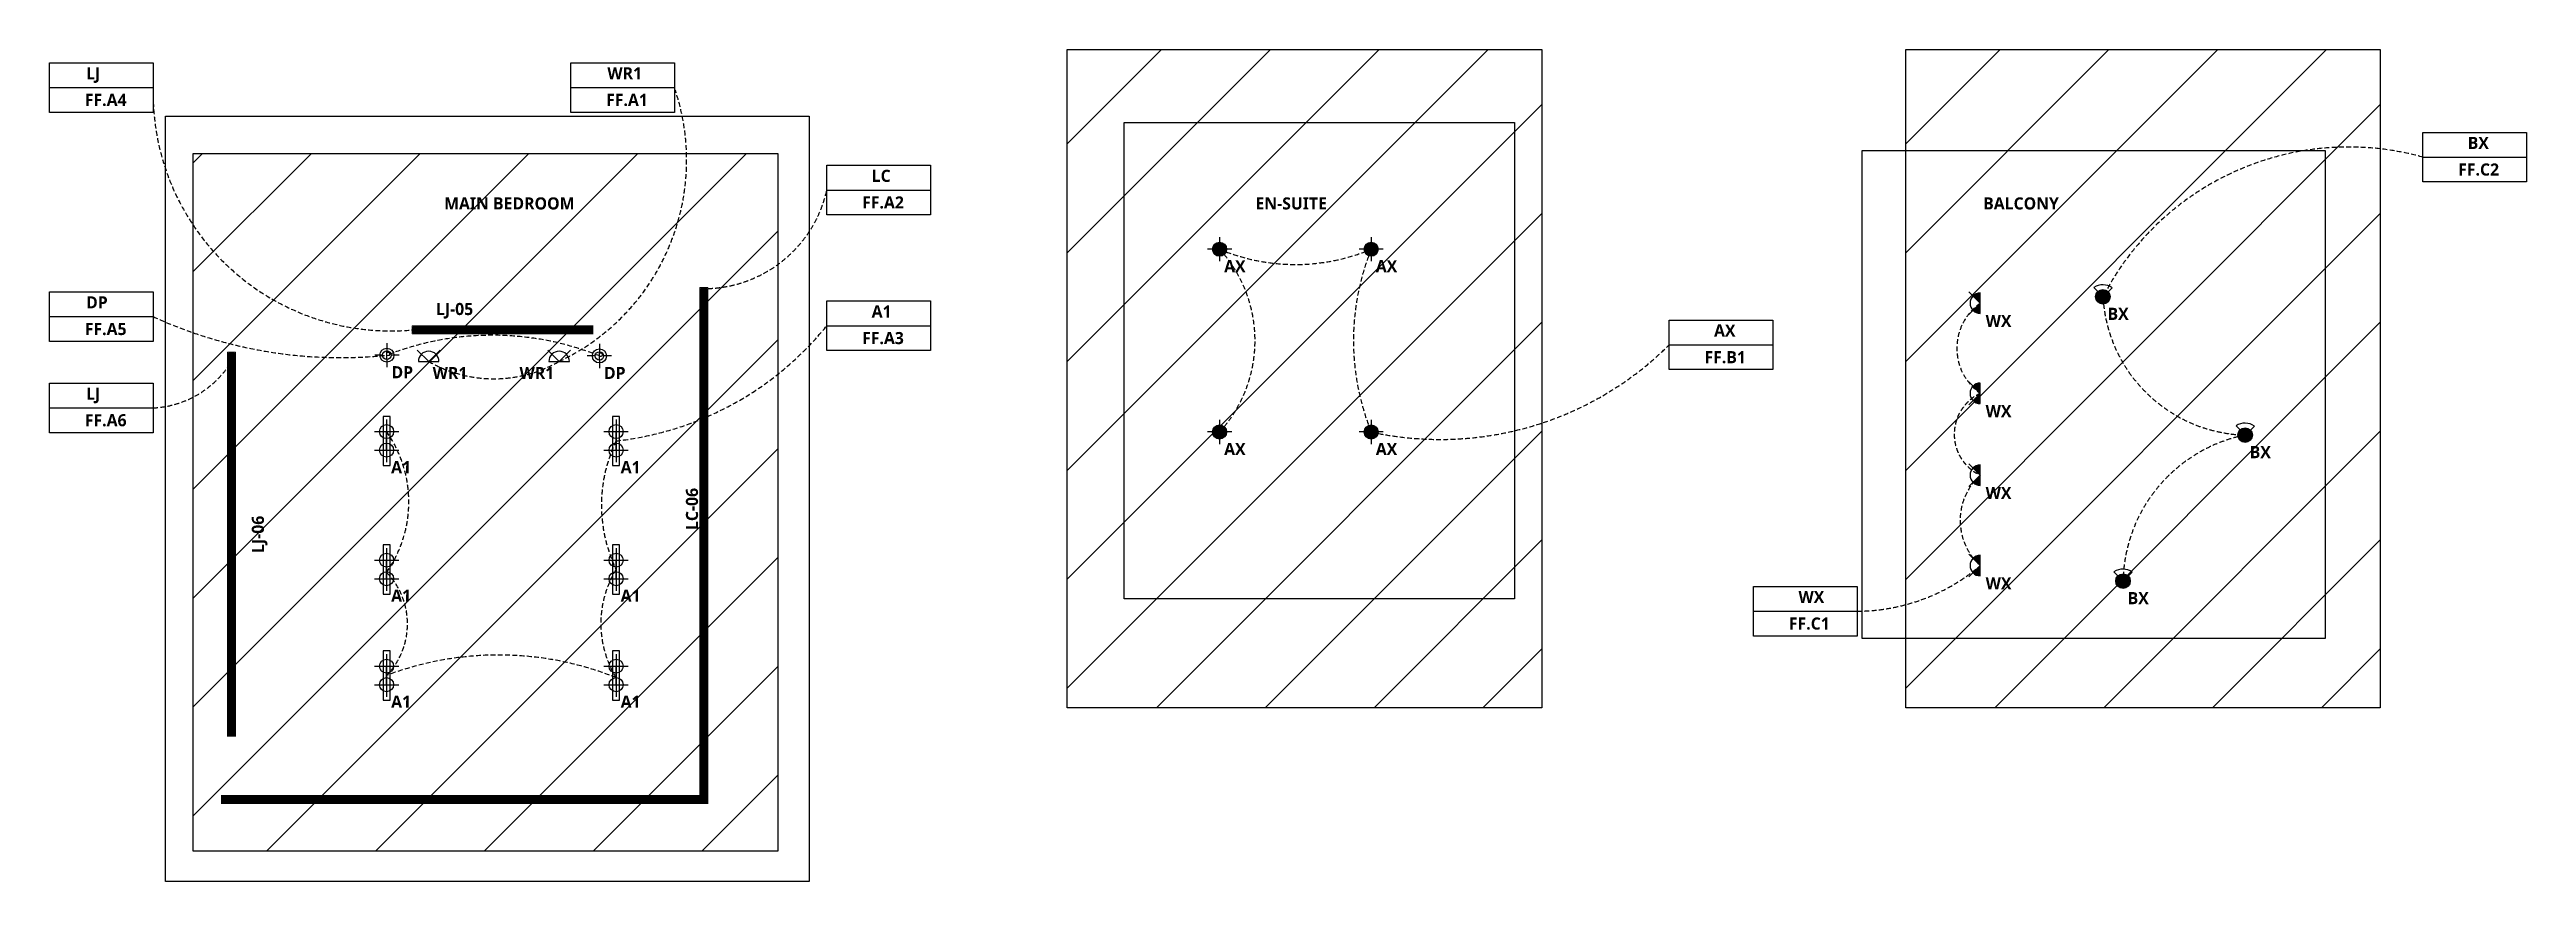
# Model space of a CAD drawing. Header units: millimetres. Extents: x 38267 to 100090, y -15201 to 6358.
# Drawn here: x 65872 to 81203, y -15201 to -10052 of the extents above; entities that cross this region are included whole.
import ezdxf

# ---------------------------------------------------------------- set-up
doc = ezdxf.new("R2010")
doc.units = ezdxf.units.MM
for name, pattern in [('ACAD_ISO02W100', [15, 12, -3]), ('Dash - Tight', [4.5, 3, -1.5]), ('DASHDOT', [25.4, 12.7, -6.35, 0, -6.35])]:
    doc.linetypes.add(name, pattern=pattern)
doc.layers.add('0-CountArea', color=152, linetype='Continuous', plot=False)
for name, color, linetype in [('A-LABEL-FF', 7, 'ACAD_ISO02W100'), ('B-FOH', 3, 'Continuous'), ('B-SEC', 5, 'Continuous')]:
    doc.layers.add(name, color=color, linetype=linetype)
for name, color, linetype, lineweight in [('E-LUM-CIRC', 5, 'Dash - Tight', 30), ('E-LUM-DL', 131, 'Continuous', 30), ('E-LUM-GFIT', 252, 'Continuous', 30), ('E-LUM-LED', 20, 'DASHDOT', 30), ('E-LUM-PDT', 135, 'Continuous', 30), ('E-LUM-SP', 143, 'Continuous', 30), ('E-LUM-WL', 201, 'Continuous', 30)]:
    doc.layers.add(name, color=color, linetype=linetype, lineweight=lineweight)
doc.styles.add('1-1', font='Yu Gothic UI Semibold.ttf', dxfattribs={"height": 1.5})

msp = doc.modelspace()

# ---------------------------------------------------------------- texts
at = {"layer": 'A-LABEL-FF', "ltscale": 10, "char_height": 75, "width": 964.726, "attachment_point": 1, "style": '1-1'}
for s, insert in [('MAIN BEDROOM', (68314.2, -10967.2)), ('EN-SUITE', (73335.9, -10967.2)), ('BALCONY', (77840.2, -10967.2))]:
    msp.add_mtext(s, dxfattribs=dict(at, insert=insert))
at = {"layer": 'E-LUM-CIRC', "color": 18, "ltscale": 10, "true_color": 0x000000, "char_height": 75, "width": 964.726, "attachment_point": 1, "style": '1-1'}
for s, insert in [('LJ', (66098, -10161.8)), ('WR1', (69324.5, -10161.8)), ('{\\fYu Gothic UI Semibold|b1|i0|c128|p34;FF.A}4', (66090.2, -10326.3)), ('{\\fYu Gothic UI Semibold|b1|i0|c128|p34;FF.A}1', (69316.8, -10326.3)), ('BX', (80839.6, -10592.8)), ('LC', (70960.6, -10796.5)), ('{\\fYu Gothic UI Semibold|b1|i0|c128|p34;FF.C}2', (80780.3, -10757.3)), ('{\\fYu Gothic UI Semibold|b1|i0|c128|p34;FF.A}2', (70901.3, -10961.1)), ('DP', (66098, -11579.6)), ('A1', (70960.6, -11635.8)), ('{\\fYu Gothic UI Semibold|b1|i0|c128|p34;FF.A}5', (66090.2, -11744.2)), ('{\\fYu Gothic UI Semibold|b1|i0|c128|p34;FF.A}3', (70901.3, -11800.3)), ('{\\fYu Gothic UI Semibold|b1|i0|c128|p34;A}X', (76174.6, -11754)), ('{\\fYu Gothic UI Semibold|b1|i0|c128|p34;FF.}B1', (76115.3, -11918.6)), ('LJ', (66098, -12144.5)), ('{\\fYu Gothic UI Semibold|b1|i0|c128|p34;FF.A}6', (66090.2, -12309)), ('W{\\fYu Gothic UI Semibold|b1|i0|c128|p34;X}', (76697.1, -13402.4)), ('{\\fYu Gothic UI Semibold|b1|i0|c128|p34;FF.}C1', (76637.8, -13567))]:
    msp.add_mtext(s, dxfattribs=dict(at, insert=insert))
at = {"layer": 'E-LUM-DL', "color": 7, "ltscale": 10, "char_height": 75, "width": 964.726, "attachment_point": 1, "style": '1-1'}
for s, insert in [('{\\fYu Gothic UI Semibold|b1|i0|c128|p34;A}X', (73142.3, -11355.9)), ('{\\fYu Gothic UI Semibold|b1|i0|c128|p34;A}X', (74080.8, -11355.9)), ('{\\fYu Gothic UI Semibold|b1|i0|c128|p34;A}X', (73142.3, -12487.1)), ('{\\fYu Gothic UI Semibold|b1|i0|c128|p34;A}X', (74080.8, -12487.1)), ('A1', (67986.2, -12599.3)), ('A1', (69407, -12599.3)), ('A1', (67986.2, -13394.9)), ('A1', (69407, -13394.9)), ('A1', (67986.2, -14050.8)), ('A1', (69407, -14050.8))]:
    msp.add_mtext(s, dxfattribs=dict(at, insert=insert))
at = {"layer": 'E-LUM-LED', "color": 7, "ltscale": 10, "insert": (68263.4, -11620.6), "char_height": 75, "width": 964.726, "attachment_point": 1, "style": '1-1'}
msp.add_mtext('{\\fYu Gothic UI Semibold|b1|i0|c128|p34;LJ-0}5', dxfattribs=at)
at = {"layer": 'E-LUM-LED', "color": 7, "ltscale": 10, "char_height": 75, "width": 964.726, "attachment_point": 1, "rotation": 90, "style": '1-1'}
for s, insert in [('{\\fYu Gothic UI Semibold|b1|i0|c128|p34;LC-0}6', (69810.7, -13025.9)), ('{\\fYu Gothic UI Semibold|b1|i0|c128|p34;LJ-0}6', (67124, -13168.1))]:
    msp.add_mtext(s, dxfattribs=dict(at, insert=insert))
at = {"layer": 'E-LUM-PDT', "color": 7, "ltscale": 10, "char_height": 75, "width": 964.726, "attachment_point": 1, "style": '1-1'}
for insert in [(67988.3, -12011.8), (69303.6, -12016.4)]:
    msp.add_mtext('DP', dxfattribs=dict(at, insert=insert))
at = {"layer": 'E-LUM-SP', "color": 7, "ltscale": 10, "char_height": 75, "width": 964.726, "attachment_point": 1, "style": '1-1'}
for insert in [(78609.9, -11650.4), (79490.1, -12506.3), (78734.4, -13409.8)]:
    msp.add_mtext('B{\\fYu Gothic UI Semibold|b1|i0|c128|p34;X}', dxfattribs=dict(at, insert=insert))
at = {"layer": 'E-LUM-WL', "color": 7, "ltscale": 10, "char_height": 75, "width": 964.726, "attachment_point": 1, "style": '1-1'}
for s, insert in [('WX', (77855.7, -11694.7)), ('WR1', (68243.2, -12016.8)), ('WR1', (68780.9, -12016.8)), ('WX', (77855.7, -12252.7)), ('WX', (77855.7, -12759)), ('WX', (77855.7, -13318.5))]:
    msp.add_mtext(s, dxfattribs=dict(at, insert=insert))

# ---------------------------------------------------------------- blocks, each defined once
blk = doc.blocks.new('WR1')
at = {"layer": 'E-LUM-WL', "linetype": 'Continuous', "lineweight": 30}
for p, q in [((-1.41, 1.41), (0, 0)), ((-1.27, 0), (1.27, 0)), ((0, 0), (1.41, 1.41))]:
    blk.add_line(p, q, dxfattribs=at)
blk.add_arc((0, 0), 1.27, 0, 180, dxfattribs=at)
blk = doc.blocks.new('DP')
at = {"layer": 'E-LUM-GFIT', "lineweight": 30}
blk.add_circle((0, 0), 0.869, dxfattribs=at)
at = {"layer": 'E-LUM-PDT', "lineweight": 30}
for p, q in [((-0.53, 0), (-1.5, 0)), ((0, 1.5), (0, 0.53)), ((1.5, 0), (0.53, 0)), ((0, -0.53), (0, -1.5))]:
    blk.add_line(p, q, dxfattribs=at)
for radius in [0.869, 0.528]:
    blk.add_circle((0, 0), radius, dxfattribs=at)
at = {"layer": 'E-LUM-PDT', "lineweight": 30, "insert": (-0.2, 0.44), "char_height": 0.867, "attachment_point": 1, "style": '1-1'}
blk.add_mtext_dynamic_manual_height_columns('P', width=0.8673, gutter_width=4.34, heights=[0], dxfattribs=at)
blk = doc.blocks.new('LJ')
at = {"layer": 'E-LUM-LED', "color": 3, "lineweight": 0, "ltscale": 100}
for p, q in [((-0.35, 0.37), (-0.35, 0.5)), ((-0.35, 0.5), (0.15, 0.5)), ((0, 0.37), (-0.35, 0.37)), ((0, -0.37), (0, 0.37)), ((0.15, 0.5), (0.15, -0.5)), ((-0.35, -0.37), (-0.35, -0.5)), ((-0.35, -0.37), (0, -0.37)), ((-0.35, -0.5), (0.15, -0.5))]:
    blk.add_line(p, q, dxfattribs=at)
blk = doc.blocks.new('AA')
at = {"layer": 'E-LUM-DL', "linetype": 'Continuous', "lineweight": 30}
for p, q in [((0, 3.79), (0, 0.79)), ((-1.5, 2.29), (1.5, 2.29)), ((-1.5, 0), (1.5, 0)), ((0, 1.5), (0, -1.5))]:
    blk.add_line(p, q, dxfattribs=at)
at = {"layer": 'E-LUM-DL', "linetype": 'Continuous', "lineweight": 30, "ltscale": 10}
blk.add_line((0, 0), (0, 2.29), dxfattribs=at)
blk.add_lwpolyline([(0.43, -1.9), (0.43, 4.17), (-0.43, 4.17), (-0.43, -1.9)], close=True, dxfattribs=at)
at = {"layer": 'E-LUM-DL', "linetype": 'Continuous', "lineweight": 30}
for centre in [(0, 2.29), (0, 2.29), (0, 0), (0, 0)]:
    blk.add_circle(centre, 0.869, dxfattribs=at)
blk = doc.blocks.new('LC')
at = {"layer": 'E-LUM-LED', "lineweight": 0, "ltscale": 100}
for p, q in [((-0.35, 0.37), (-0.35, 0.5)), ((-0.35, 0.5), (0.15, 0.5)), ((0, 0.37), (-0.35, 0.37)), ((0, -0.37), (0, 0.37)), ((0.15, 0.5), (0.15, -0.5)), ((-0.35, -0.37), (-0.35, -0.5)), ((-0.35, -0.37), (0, -0.37)), ((-0.35, -0.5), (0.15, -0.5))]:
    blk.add_line(p, q, dxfattribs=at)
blk = doc.blocks.new('AX')
at = {"layer": 'E-LUM-DL', "lineweight": 0, "ltscale": 100}
h = blk.add_hatch(color=256, dxfattribs=at)
h.dxf.hatch_style = 1
edge = h.paths.add_edge_path()
edge.add_arc((0, 0), 0.869, 0, 360)
at = {"layer": 'E-LUM-DL', "lineweight": 30}
for p, q in [((1.5, 0), (-1.5, 0)), ((0, 1.5), (0, -1.5))]:
    blk.add_line(p, q, dxfattribs=at)
blk.add_circle((0, 0), 0.869, dxfattribs=at)
at = {"layer": 'E-LUM-GFIT', "lineweight": 0}
blk.add_circle((0, 0), 0.869, dxfattribs=at)
blk = doc.blocks.new('WX')
at = {"layer": 'E-LUM-WL', "linetype": 'ByBlock', "lineweight": 0, "ltscale": 10}
h = blk.add_hatch(color=256, dxfattribs=at)
h.dxf.hatch_style = 1
h.paths.add_polyline_path([(-0.9, 0.9, 0.198912), (-1.27, 0), (0, 0)])
h.paths.add_polyline_path([(0.9, 0.9), (0, 0), (1.27, 0, 0.198912)])
at = {"layer": 'E-LUM-WL', "linetype": 'Continuous', "lineweight": 30}
for p, q in [((-1.41, 1.41), (0, 0)), ((-1.27, 0), (1.27, 0)), ((0, 0), (1.41, 1.41))]:
    blk.add_line(p, q, dxfattribs=at)
blk.add_arc((0, 0), 1.27, 0, 180, dxfattribs=at)
blk = doc.blocks.new('BX')
at = {"layer": 'E-LUM-SP', "lineweight": 30, "ltscale": 10}
h = blk.add_hatch(color=256, dxfattribs=at)
h.dxf.hatch_style = 1
h.paths.add_polyline_path([(0, 0), (-0.63, 0.65, 0.202824), (-0.9, 0, 0.19519), (-0.65, -0.63)])
h.paths.add_polyline_path([(0, 0), (0.63, -0.65, 0.202824), (0.9, 0, 0.19519), (0.65, 0.63)])
at = {"layer": 'E-LUM-SP', "lineweight": 30}
h = blk.add_hatch(color=256, dxfattribs=at)
h.dxf.hatch_style = 1
h.paths.add_polyline_path([(0.63, -0.65), (0, 0), (-0.65, -0.63, 0.414006)])
h.paths.add_polyline_path([(0.65, 0.63, 0.414006), (-0.63, 0.65), (0, 0)])
at = {"layer": 'E-LUM-GFIT', "lineweight": 30}
blk.add_circle((0, 0), 0.902, dxfattribs=at)
at = {"layer": 'E-LUM-SP', "lineweight": 30}
for p, q in [((-1.12, 1.15), (0.63, -0.65)), ((-0.65, -0.63), (1.15, 1.12))]:
    blk.add_line(p, q, dxfattribs=at)
blk.add_circle((0, 0), 0.902, dxfattribs=at)
blk.add_arc((-0.01, -0.57), 2.05, 55.5571, 122.7584, dxfattribs=at)

# ---------------------------------------------------------------- hatches: boundary and pattern name
at = {"layer": 'B-FOH', "ltscale": 10}
h = msp.add_hatch(dxfattribs=at)
h.set_pattern_fill('ANSI31', color=256, scale=150)
h.set_pattern_definition([(45, (0, -6121.55), (-336.7596, 336.7596), [])])
h.paths.add_polyline_path([(66761.6, -10695.7), (70380.2, -10695.7), (70380.2, -15013.6), (66761.6, -15013.6)])
at = {"layer": 'B-SEC', "linetype": 'Continuous'}
h = msp.add_hatch(dxfattribs=at)
h.set_pattern_fill('ANSI31', color=256, scale=150)
h.set_pattern_definition([(45, (5553.07, -15964.03), (-336.7596, 336.7596), [])])
h.paths.add_polyline_path([(72170.5, -10052.5), (75108.2, -10052.5), (75108.2, -14125.4), (72170.5, -14125.4)])
h = msp.add_hatch(dxfattribs=at)
h.set_pattern_fill('ANSI31', color=256, scale=150)
h.set_pattern_definition([(45, (10743.43, -15964.03), (-336.7596, 336.7596), [])])
h.paths.add_polyline_path([(77360.8, -10052.5), (80298.6, -10052.5), (80298.6, -14125.4), (77360.8, -14125.4)])

# ---------------------------------------------------------------- linework, layer by layer
at = {"layer": '0-CountArea', "ltscale": 10}
for points in [[(66589.1, -10464.2), (70573.2, -10464.2), (70573.2, -15200.6), (66589.1, -15200.6)], [(72522.7, -10504.6), (74940.1, -10504.6), (74940.1, -13452), (72522.7, -13452)], [(77092, -10678.1), (79957.2, -10678.1), (79957.2, -13697.3), (77092, -13697.3)]]:
    msp.add_lwpolyline(points, close=True, dxfattribs=at)
at = {"layer": 'B-FOH', "ltscale": 10}
msp.add_lwpolyline([(66761.6, -10695.7), (70380.2, -10695.7), (70380.2, -15013.6), (66761.6, -15013.6)], close=True, dxfattribs=at)
at = {"layer": 'B-SEC', "ltscale": 10}
for points in [[(72170.5, -10052.5), (75108.2, -10052.5), (75108.2, -14125.4), (72170.5, -14125.4)], [(77360.8, -10052.5), (80298.6, -10052.5), (80298.6, -14125.4), (77360.8, -14125.4)]]:
    msp.add_lwpolyline(points, close=True, dxfattribs=at)
at = {"layer": 'E-LUM-CIRC', "linetype": 'ByBlock', "ltscale": 10}
for p, q in [((65871.8, -10287.5), (66513, -10287.5)), ((69098.3, -10287.5), (69739.6, -10287.5)), ((80561.9, -10718.5), (81203.1, -10718.5)), ((70682.9, -10922.3), (71324.1, -10922.3)), ((65871.8, -11705.4), (66513, -11705.4)), ((70682.9, -11761.5), (71324.1, -11761.5)), ((75896.9, -11879.8), (76538.1, -11879.8)), ((65871.8, -12270.2), (66513, -12270.2)), ((76419.3, -13528.1), (77060.5, -13528.1))]:
    msp.add_line(p, q, dxfattribs=at)
for points in [[(65871.8, -10133.9), (66513, -10133.9), (66513, -10441.1), (65871.8, -10441.1)], [(69098.3, -10133.9), (69739.6, -10133.9), (69739.6, -10441.1), (69098.3, -10441.1)], [(80561.9, -10564.9), (81203.1, -10564.9), (81203.1, -10872.1), (80561.9, -10872.1)], [(70682.9, -10768.7), (71324.1, -10768.7), (71324.1, -11075.8), (70682.9, -11075.8)], [(65871.8, -11551.8), (66513, -11551.8), (66513, -11858.9), (65871.8, -11858.9)], [(70682.9, -11607.9), (71324.1, -11607.9), (71324.1, -11915.1), (70682.9, -11915.1)], [(75896.9, -11726.2), (76538.1, -11726.2), (76538.1, -12033.3), (75896.9, -12033.3)], [(65871.8, -12116.6), (66513, -12116.6), (66513, -12423.8), (65871.8, -12423.8)], [(76419.3, -13374.6), (77060.5, -13374.6), (77060.5, -13681.7), (76419.3, -13681.7)]]:
    msp.add_lwpolyline(points, close=True, dxfattribs=at)
at = {"layer": 'E-LUM-CIRC', "ltscale": 10}
for points in [[(68123.5, -11787, -0.4490376), (66513, -10287.5)], [(68218.5, -11982.7, 0.2658183), (69025.8, -11982.7, 0.3828423), (69739.6, -10287.5)], [(78706, -13342, -0.3512519), (79461.7, -12438.4, -0.3885539), (78581.5, -11582.6, -0.355175), (80561.9, -10718.5)], [(69902.5, -11531.8, 0.3574211), (70682.9, -10922.3)], [(73113.9, -12419.2, 0.3881771), (73113.9, -11288, 0.2013529), (74052.4, -11288, 0.1942615), (74052.4, -12419.2, 0.2546186), (75896.9, -11879.8)], [(77822.7, -11622.2, 0.5212525), (77822.7, -12180.2, 0.6381168), (77822.7, -12686.5, 0.446755), (77822.7, -13245.9, -0.1766965), (77060.5, -13528.1)], [(69275.2, -11948.5, 0.1909563), (67959.9, -11943.9, -0.1340598), (66513, -11705.4)], [(67957.8, -12417.2, -0.3169878), (67957.8, -13287.8, -0.4063286), (67957.8, -13925.8, -0.1873507), (69378.6, -13939.5, -0.2819936), (69378.6, -13269.9, -0.228266), (69378.6, -12474.3, 0.1974604), (70682.9, -11761.5)], [(67017.3, -11949.5, -0.2646497), (66513, -12270.2)]]:
    msp.add_lwpolyline(points, format="xyb", dxfattribs=at)
at = {"layer": 'E-LUM-LED', "ltscale": 10, "const_width": 56}
msp.add_lwpolyline([(69921.2, -11531.8), (69921.2, -14692.9), (66932.4, -14692.9)], dxfattribs=at)
at = {"layer": 'E-LUM-LED', "color": 3, "ltscale": 10, "const_width": 56}
for points in [[(69237.2, -11787), (68123.5, -11787)], [(66998.6, -14305.6), (66998.6, -11932.1)]]:
    msp.add_lwpolyline(points, dxfattribs=at)

# ---------------------------------------------------------------- block references
at = {"layer": 'E-LUM-DL', "ltscale": 10, "xscale": 50, "yscale": 50, "zscale": 50}
for name, p in [('AX', (73113.9, -11288)), ('AX', (74052.4, -11288)), ('AA', (67957.8, -12531.4)), ('AA', (69378.6, -12531.4)), ('AX', (73113.9, -12419.2)), ('AX', (74052.4, -12419.2)), ('AA', (67957.8, -13327)), ('AA', (69378.6, -13327)), ('AA', (67957.8, -13982.9)), ('AA', (69378.6, -13982.9))]:
    msp.add_blockref(name, p, dxfattribs=at)
at = {"layer": 'E-LUM-LED', "ltscale": 10, "xscale": 50, "yscale": 50, "zscale": 50}
for name, p, rotation in [('LC', (69921.2, -11531.8), 90), ('LJ', (68123.5, -11787), 180), ('LJ', (66998.6, -11932.1), 89.99999999999997)]:
    msp.add_blockref(name, p, dxfattribs=dict(at, rotation=rotation))
at = {"layer": 'E-LUM-PDT', "ltscale": 10, "xscale": 50, "yscale": 50, "zscale": 50}
for p in [(67959.9, -11943.9), (69275.2, -11948.5)]:
    msp.add_blockref('DP', p, dxfattribs=at)
at = {"layer": 'E-LUM-SP', "ltscale": 10, "xscale": 50, "yscale": 50, "zscale": 50}
for p in [(78581.5, -11582.6), (79461.7, -12438.4), (78706, -13342)]:
    msp.add_blockref('BX', p, dxfattribs=at)
at = {"layer": 'E-LUM-WL', "ltscale": 10, "xscale": 50, "yscale": 50, "zscale": 50, "rotation": 90}
for p in [(77822.7, -11622.2), (77822.7, -12180.2), (77822.7, -12686.5), (77822.7, -13245.9)]:
    msp.add_blockref('WX', p, dxfattribs=at)
at = {"layer": 'E-LUM-WL', "ltscale": 10, "xscale": 50, "yscale": 50, "zscale": 50}
for p in [(68218.5, -11982.7), (69025.8, -11982.7)]:
    msp.add_blockref('WR1', p, dxfattribs=at)

msp.set_redraw_order([(e.dxf.handle, doc.entitydb.next_handle()) for e in msp.query("TEXT MTEXT ATTDEF DIMENSION ARC_DIMENSION")])  # texts and dimensions are drawn at this point

doc.saveas('drawing.dxf')
